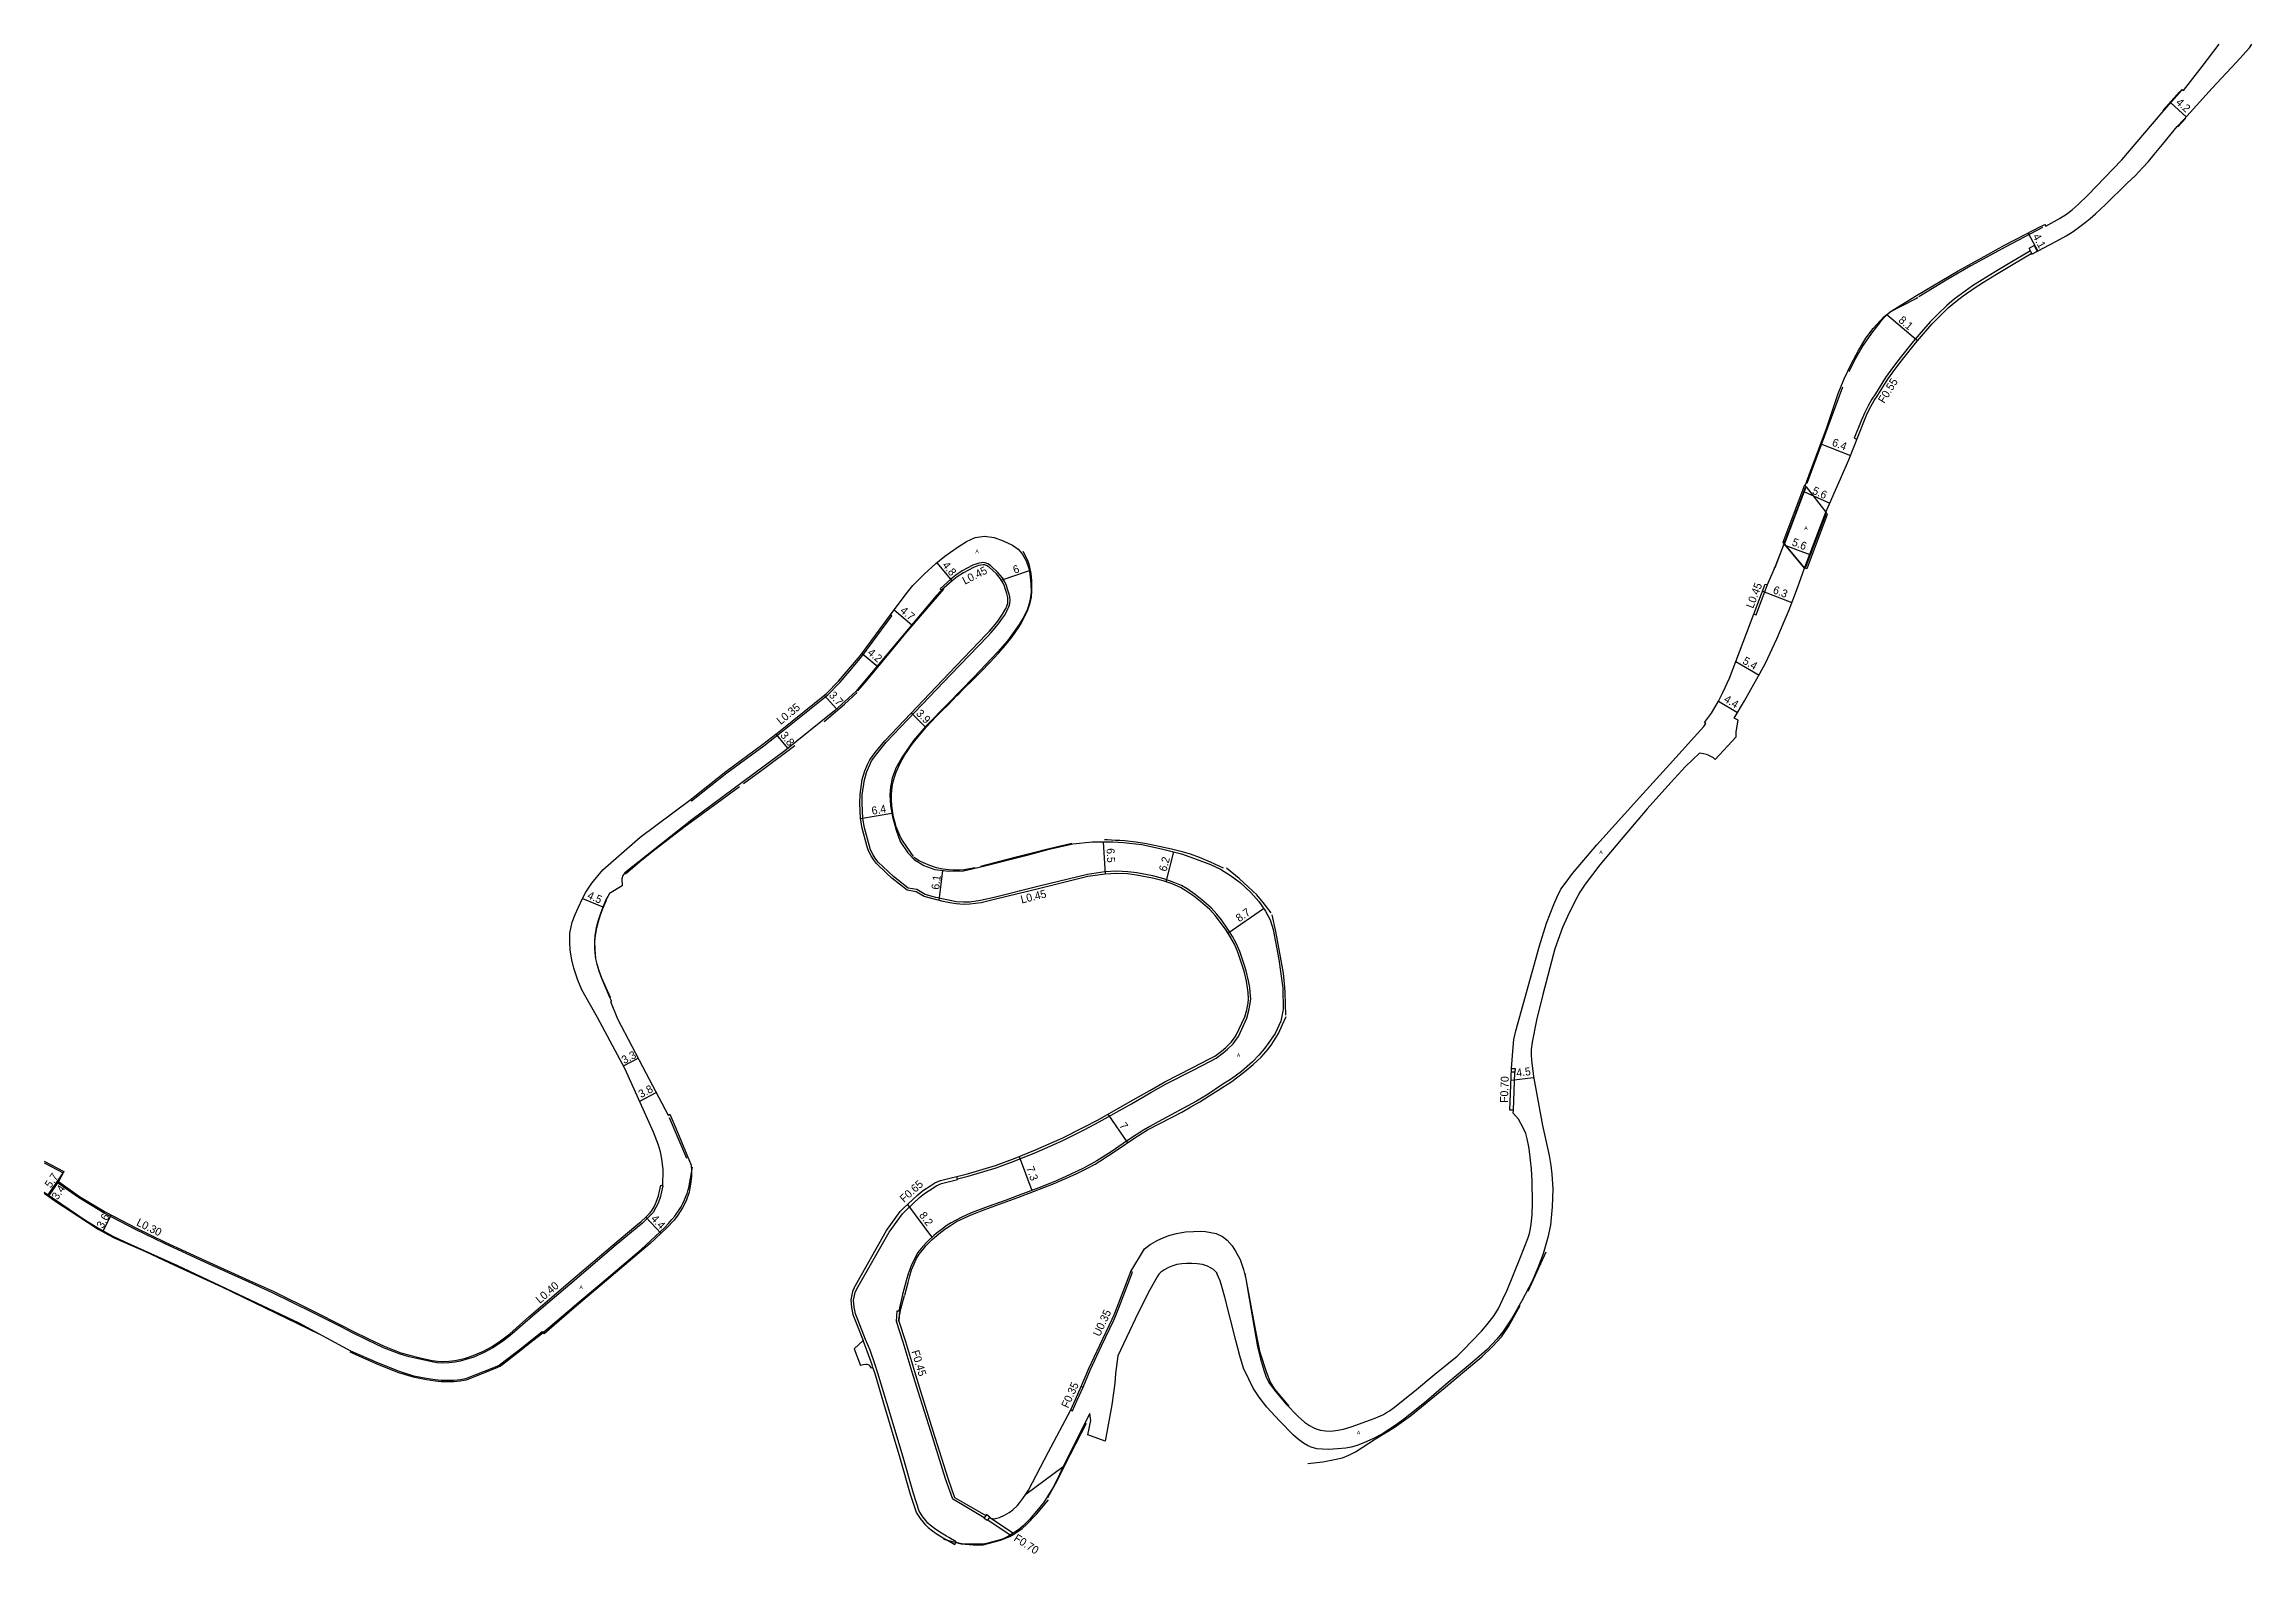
# Model space of a CAD drawing. Header units: metres. Extents: x -28000 to -24000, y -111000 to -108000.
# Drawn here: x -27200 to -26756.3, y -108303.4 to -108000 of the extents above; entities that cross this region are included whole.
import ezdxf

# ---------------------------------------------------------------- set-up
doc = ezdxf.new("R2010")
doc.units = ezdxf.units.M
doc.header["$LTSCALE"] = 2.5
for name, color, linetype in [('側溝・桝', 7, 'Continuous'), ('幅員', 7, 'Continuous'), ('歩道・分離帯・安全施設', 7, 'Continuous'), ('舗装', 7, 'Continuous'), ('道路', 7, 'Continuous')]:
    doc.layers.add(name, color=color, linetype=linetype)
doc.styles.get("Standard").update_dxf_attribs({"font": ''})
doc.styles.add('YOKO_DECO', font='')
doc.styles.get('Standard').set_extended_font_data('@MS PGothic')
doc.styles.get('YOKO_DECO').set_extended_font_data('MS PGothic')

msp = doc.modelspace()

# ---------------------------------------------------------------- texts
at = {"layer": '側溝・桝'}
for s, rotation, p in [('F0.55', 58, (-26830.17, -108072.32)), ('L0.45', 27, (-27014.95, -108108.66)), ('L0.45', 69, (-26856.52, -108113.52)), ('L0.35', 39, (-27051.97, -108136.86)), ('L0.45', 14, (-27003.52, -108172.72)), ('F0.70', 88, (-26905.8, -108212.8)), ('F0.65', 42, (-27027.16, -108232.92)), ('L0.30', 334, (-27181.59, -108237.35)), ('L0.40', 41, (-27100.36, -108253.21)), ('U0.35', 65, (-26987.83, -108259.87)), ('F0.45', 287, (-27025.72, -108262.75)), ('F0.35', 66, (-26994.18, -108274.26)), ('F0.70', 327, (-27005.25, -108300.67))]:
    msp.add_text(s, height=1.6, rotation=rotation, dxfattribs=at).set_placement(p)
at = {"layer": '幅員'}
for s, rotation, p in [('4.2', 318, (-26771.67, -108011.89)), ('4.1', 298, (-26800.37, -108038.62)), ('8.1', 320, (-26827.43, -108055.71)), ('6.4', 339, (-26840.79, -108080.65)), ('5.6', 336, (-26844.78, -108090.29)), ('5.6', 339, (-26848.85, -108100.69)), ('4.8', 309, (-27019.58, -108104.77)), ('6', 19, (-27004.95, -108106.47)), ('6.3', 339, (-26852.67, -108110.3)), ('4.7', 320, (-27028.09, -108114.09)), ('4.2', 320, (-27034.64, -108122.51)), ('5.4', 330, (-26858.77, -108124.39)), ('3.7', 312, (-27042.37, -108130.94)), ('4.4', 329, (-26862.54, -108132.06)), ('3.9', 315, (-27024.88, -108134.64)), ('3.8', 309, (-27052.14, -108138.96)), ('6.4', 10, (-27033.54, -108154.89)), ('6.5', 273, (-26986.48, -108161.64)), ('6.2', 75, (-26974.45, -108166.4)), ('4.5', 337, (-27090.97, -108171.64)), ('6.1', 83, (-27020.12, -108169.99)), ('8.7', 35, (-26959.79, -108176.51)), ('3.3', 28, (-27083.41, -108205)), ('4.5', 7, (-26904.01, -108207.54)), ('3.8', 28, (-27080.03, -108211.85)), ('7', 304, (-26983.99, -108217.36)), ('5.7', 55.7337, (-27198.69, -108230.02)), ('7.3', 290, (-27002.65, -108225.86)), ('3.4', 55.7337, (-27197.31, -108232.4)), ('3.6', 62, (-27188.18, -108238.15)), ('4.4', 313, (-27078.15, -108236.17)), ('8.2', 307, (-27024.24, -108235.39))]:
    msp.add_text(s, height=1.6, rotation=rotation, dxfattribs=at).set_placement(p)
at = {"layer": '舗装', "style": 'YOKO_DECO'}
for p in [(-26846.24, -108097.64, 273.98), (-27012.83, -108102.31, 326.07), (-26887.44, -108162.79, 280.31), (-26960.28, -108203.59, 314.11), (-27092.41, -108250.21, 341.37), (-26936.17, -108279.43, 290.93)]:
    msp.add_text('A', height=0.75, dxfattribs=at).set_placement(p)

# ---------------------------------------------------------------- linework, layer by layer
at = {"layer": '側溝・桝'}
for points in [[(-26800.78, -108041.54), (-26804.87, -108043.97), (-26807.86, -108045.78), (-26810.5, -108047.38), (-26812.41, -108048.6), (-26814.65, -108050.17), (-26816.13, -108051.26), (-26817.59, -108052.51), (-26819.38, -108054.26), (-26820.9, -108055.83), (-26822.71, -108057.86), (-26824.32, -108059.76), (-26826.93, -108063.01), (-26828.29, -108064.76), (-26829.88, -108067.02), (-26831.91, -108070.25), (-26832.63, -108071.35), (-26833.32, -108072.58), (-26834.06, -108074.03), (-26834.8, -108075.72), (-26836.18, -108079.22), (-26835.67, -108079.42)], [(-27016.44, -108228.05), (-27014.29, -108227.51), (-27008.63, -108225.82), (-27004.67, -108224.37), (-27000.57, -108222.68), (-26997.23, -108221.21), (-26995.15, -108220.3), (-26990.82, -108218.11), (-26987.93, -108216.6), (-26981.48, -108212.94), (-26977.55, -108210.7), (-26974.5, -108208.98), (-26969.04, -108206.18), (-26965.57, -108204.39), (-26964.42, -108203.78), (-26963.06, -108202.74), (-26962.15, -108201.99), (-26961.04, -108200.91), (-26960.34, -108199.97), (-26959.98, -108199.44), (-26958.28, -108195.75), (-26957.84, -108194.21), (-26957.59, -108192.83), (-26957.5, -108191.88), (-26957.59, -108190.58), (-26957.7, -108189.61), (-26957.91, -108188.23), (-26958.38, -108186.21), (-26958.66, -108185.39), (-26959.65, -108182.36), (-26960.39, -108180.69), (-26961.14, -108179.35), (-26962.08, -108177.84), (-26963.39, -108176), (-26964.32, -108174.86), (-26965.44, -108173.58), (-26967.3, -108171.98), (-26968.67, -108170.88), (-26970.27, -108169.79), (-26971.43, -108169.11), (-26973.08, -108168.39), (-26974.96, -108167.72), (-26977.17, -108167.17), (-26980.39, -108166.56), (-26982.19, -108166.33), (-26984.49, -108166.23), (-26986.79, -108166.36), (-26990.28, -108166.86), (-26999.99, -108169.25), (-27009.09, -108171.48), (-27011.78, -108172.13), (-27013.97, -108172.44), (-27015.22, -108172.47), (-27016.6, -108172.36), (-27017.93, -108172.14), (-27019.25, -108171.86), (-27020.77, -108171.51), (-27022.93, -108170.9), (-27024.59, -108169.93), (-27026.36, -108169.61), (-27029.31, -108167.3), (-27030.37, -108166.3), (-27032.37, -108164.39), (-27032.97, -108163.6), (-27033.39, -108162.93), (-27033.88, -108161.95), (-27034.13, -108161.2), (-27035.15, -108157.47), (-27035.47, -108155.6), (-27035.62, -108152.52), (-27035.59, -108150.86), (-27035.15, -108147.87), (-27034.67, -108146.17), (-27034.05, -108144.82), (-27033.68, -108144.05), (-27032.65, -108142.62), (-27030.73, -108140.28), (-27017.79, -108126.7), (-27010.35, -108118.97), (-27009.68, -108118.25), (-27008.87, -108117.32), (-27007.99, -108116.22), (-27007.56, -108115.62), (-27007, -108114.8), (-27006.51, -108113.98), (-27006.28, -108113.51), (-27006.15, -108113.22), (-27006.03, -108112.9), (-27005.9, -108112.45), (-27005.85, -108111.74), (-27005.9, -108111.11), (-27006.11, -108110.31), (-27006.35, -108109.51), (-27006.59, -108108.77), (-27006.88, -108108.09), (-27007.4, -108107.24), (-27008.29, -108106.16), (-27009.79, -108104.77), (-27010.31, -108104.42), (-27010.84, -108104.24), (-27011.29, -108104.19), (-27012.31, -108104.39), (-27013.34, -108104.74), (-27015.47, -108105.85), (-27016.73, -108106.7), (-27017.76, -108107.54), (-27019.93, -108109.44), (-27019.62, -108109.75)], [(-26856.33, -108114.53), (-26855.92, -108114.68), (-26853.61, -108108.59)], [(-27070.09, -108151.82), (-27069.87, -108152.1), (-27062.78, -108146.48), (-27055.32, -108140.99), (-27051.85, -108138.29), (-27042.5, -108130.76), (-27040.03, -108128.24), (-27038.05, -108125.94), (-27035.63, -108123.06), (-27029.6, -108114.9), (-27029.89, -108114.68)], [(-26904.67, -108214.24), (-26904.39, -108206.62)], [(-27200, -108224.81), (-27196.16, -108226.81)], [(-27075.67, -108229.43), (-27075.91, -108230.64), (-27076.15, -108231.6), (-27076.59, -108232.91), (-27077.04, -108233.84), (-27077.62, -108234.78), (-27078.03, -108235.26), (-27078.78, -108236.05), (-27079.76, -108236.95), (-27080.8, -108237.81), (-27085.43, -108241.67), (-27093.02, -108248.12), (-27102.33, -108256.07), (-27106.42, -108259.58), (-27108.07, -108260.85), (-27109.79, -108262.01), (-27111.56, -108262.96), (-27113.63, -108263.87), (-27115.23, -108264.39), (-27116.39, -108264.67), (-27117.42, -108264.86), (-27118.62, -108265.02), (-27119.95, -108265.08), (-27120.98, -108265.02), (-27122.09, -108264.84), (-27124.5, -108264.3), (-27126.61, -108263.8), (-27128.44, -108263.28), (-27131.8, -108261.98), (-27134.98, -108260.5), (-27138.28, -108258.84), (-27140.33, -108257.82), (-27145.91, -108255), (-27154.13, -108250.93), (-27158.92, -108248.76), (-27167.69, -108244.79), (-27175.81, -108241.04), (-27181.62, -108238.25), (-27187.92, -108234.97), (-27193.08, -108231.82), (-27197.29, -108228.86), (-27197.11, -108228.59)], [(-27016.73, -108301.12), (-27016.67, -108301.01), (-27018.14, -108300.13), (-27018.66, -108299.86), (-27019.97, -108299.06), (-27021.08, -108298.33), (-27021.89, -108297.68), (-27022.36, -108297.24), (-27022.82, -108296.71), (-27023.39, -108295.97), (-27024.16, -108294.85), (-27025.3, -108291.3), (-27027.38, -108284), (-27030.65, -108273.04), (-27032.42, -108267.09), (-27033.03, -108265.24), (-27033.99, -108262.48), (-27034.91, -108260.33), (-27036.4, -108256.49), (-27036.91, -108255.17), (-27037.2, -108253.81), (-27037.33, -108252.41), (-27036.99, -108250.87), (-27036.69, -108250.15), (-27030.13, -108238.77), (-27027.45, -108235.06), (-27026.82, -108234.39), (-27024.05, -108231.83), (-27023.04, -108231.02), (-27021.41, -108229.91), (-27020.69, -108229.44), (-27019.66, -108229.01), (-27016.41, -108228.2), (-27016.56, -108227.57)], [(-26991.54, -108269.79), (-26991.2, -108269.95), (-26991.19, -108269.94), (-26990.23, -108267.61), (-26989.74, -108266.49), (-26987.47, -108261.61), (-26985.02, -108256.43), (-26984.61, -108255.51), (-26983.99, -108254), (-26981.23, -108246.83), (-26981.58, -108246.7)], [(-27011.04, -108296.21), (-27015.4, -108293.54), (-27017.39, -108292.42), (-27018.81, -108288.35), (-27021.81, -108278.84), (-27024.32, -108270.82), (-27025.52, -108266.87), (-27027.34, -108260.85), (-27028.67, -108256.72), (-27028.56, -108254.55), (-27028.22, -108254.57)], [(-27033.42, -108265.97), (-27033.6, -108265.44), (-27034.55, -108262.68), (-27035.41, -108260.53)], [(-26993.65, -108274.49), (-26993.32, -108274.67), (-26992.35, -108272.56), (-26991.2, -108269.95)], [(-27005.82, -108299.64), (-27010.33, -108296.65), (-27010.37, -108296.63)], [(-27009.74, -108296.22), (-27005.18, -108299.24)]]:
    msp.add_lwpolyline(points, dxfattribs=at)
for points in [[(-26800.04, -108040.48), (-26799.41, -108041.66), (-26800.43, -108042.2), (-26801.06, -108041.02)], [(-26904.36, -108205.87), (-26904.39, -108206.62), (-26905.09, -108206.59), (-26905.06, -108205.85)], [(-27010.56, -108295.52), (-27009.91, -108295.96), (-27010.43, -108296.72), (-27011.08, -108296.28)]]:
    msp.add_lwpolyline(points, close=True, dxfattribs=at)
at = {"layer": '幅員'}
for points in [[(-26772.55, -108011.76), (-26769.45, -108014.6)], [(-26801.26, -108037.96), (-26799.32, -108041.61)], [(-26829.64, -108054.36), (-26823.45, -108059.59)], [(-26842.89, -108080.31), (-26836.94, -108082.65)], [(-26846.22, -108089.98), (-26841.12, -108092.23)], [(-27020.55, -108104.22), (-27017.52, -108107.91)], [(-26850.34, -108100.62), (-26845.14, -108102.58)], [(-27007.63, -108107.7), (-27001.95, -108105.8)], [(-26854.6, -108109.97), (-26848.73, -108112.22)], [(-27029.15, -108113.68), (-27025.59, -108116.68)], [(-27035.62, -108122.44), (-27032.37, -108125.13)], [(-26859.96, -108124.1), (-26855.31, -108126.8)], [(-27043.22, -108130.87), (-27040.74, -108133.62)], [(-27025.73, -108134.4), (-27022.96, -108137.17)], [(-26863.47, -108132.07), (-26859.68, -108134.33)], [(-27052.92, -108138.66), (-27050.56, -108141.58)], [(-27035.91, -108155.64), (-27029.62, -108154.55)], [(-26987.16, -108160.34), (-26986.78, -108166.8)], [(-26974.51, -108168.35), (-26972.93, -108162.35)], [(-27020.11, -108172.11), (-27019.35, -108166.08)], [(-27091.82, -108171.7), (-27087.69, -108173.4)], [(-26962.08, -108178.67), (-26954.91, -108173.69)], [(-27083.53, -108205.33), (-27080.61, -108203.79)], [(-27080.3, -108212.47), (-27076.96, -108210.7)], [(-26905.15, -108208.24), (-26900.64, -108207.68)], [(-26986.19, -108215.05), (-26982.28, -108220.83)], [(-27004.02, -108223.57), (-27001.51, -108230.39)], [(-27196.02, -108226.56), (-27199.23, -108231.27)], [(-27197.11, -108228.59), (-27199.03, -108231.4)], [(-27026.5, -108233.21), (-27021.62, -108239.71)], [(-27188.15, -108238.49), (-27186.51, -108235.34)], [(-27079.06, -108235.76), (-27076.02, -108239)]]:
    msp.add_lwpolyline(points, dxfattribs=at)
at = {"layer": '歩道・分離帯・安全施設'}
for points in [[(-26770.83, -108009.6), (-26774.14, -108013.35)], [(-26771.12, -108016.64), (-26769.57, -108014.89)], [(-26798.36, -108036.84), (-26805.75, -108040.74), (-26812.75, -108044.54), (-26817.4, -108047.23), (-26823.23, -108050.77)], [(-26823.49, -108050.86), (-26823.58, -108051.03), (-26823.69, -108051.15), (-26826.97, -108052.81), (-26828.89, -108053.79), (-26830, -108054.71), (-26830.86, -108055.65), (-26832.74, -108058.09), (-26834.41, -108060.51), (-26835.95, -108063.2), (-26837.31, -108065.86)], [(-26838.52, -108068.94), (-26841.48, -108076.89), (-26845.69, -108088.33)], [(-26846.03, -108089.16), (-26850.13, -108099.97), (-26850.23, -108100.12), (-26850.4, -108100.25)], [(-26845.99, -108105.24), (-26841.93, -108094.5)], [(-27025.28, -108163.26), (-27027.36, -108160.28), (-27027.82, -108159.51), (-27028.74, -108157.28), (-27029.12, -108156.04), (-27029.28, -108155.35), (-27029.51, -108154.03), (-27029.64, -108153), (-27029.72, -108151.9), (-27029.7, -108150.94), (-27029.6, -108149.84), (-27029.5, -108148.89), (-27029.29, -108147.99), (-27029.05, -108147.09), (-27028.75, -108146.3), (-27028.42, -108145.55), (-27028, -108144.63), (-27027.54, -108143.74), (-27026.99, -108142.84), (-27026.42, -108141.96), (-27025.86, -108141.15), (-27025.27, -108140.38), (-27024.42, -108139.28), (-27022.63, -108137.23), (-27020.7, -108135.16), (-27019.57, -108133.99), (-27018.36, -108132.87), (-27016.54, -108130.93), (-27016.17, -108130.57), (-27015.15, -108129.53), (-27013.39, -108127.8), (-27011.64, -108126.06), (-27009.91, -108124.25), (-27008.2, -108122.43), (-27006.86, -108120.87), (-27005.47, -108119.14), (-27004.07, -108117.16), (-27003.54, -108116.28), (-27002.26, -108113.7), (-27001.79, -108112.25), (-27001.58, -108111.15), (-27001.49, -108109.95), (-27001.49, -108107.86), (-27001.62, -108106.39), (-27001.93, -108104.8), (-27002.27, -108103.79), (-27003.26, -108101.97)], [(-26850.47, -108100.61), (-26850.45, -108100.86), (-26852.16, -108105.23), (-26852.41, -108105.38)], [(-27036.43, -108129.97), (-27034.7, -108127.95), (-27029.92, -108122.16), (-27026.8, -108118.37), (-27019.19, -108109.52)], [(-27043.23, -108136.16), (-27039.14, -108132.66), (-27036.57, -108130.3)], [(-27059.41, -108148.56), (-27055.5, -108145.71), (-27049.12, -108140.93)], [(-27083.14, -108166.76), (-27080.28, -108164.29), (-27077.87, -108162.34), (-27071.43, -108157.36), (-27060.26, -108149.21)], [(-26993.47, -108160.62), (-26997.98, -108161.72), (-27001.45, -108162.57), (-27004.93, -108163.47), (-27011.8, -108165.26)], [(-26962.94, -108165.6), (-26965.58, -108164.38), (-26967.78, -108163.45), (-26969.59, -108162.82), (-26971.03, -108162.4), (-26973.41, -108161.79), (-26975.9, -108161.25), (-26978.41, -108160.74), (-26980.49, -108160.4), (-26982.89, -108160.13), (-26983.77, -108160.07), (-26984.65, -108160.02), (-26985.46, -108159.99), (-26986.25, -108159.94), (-26986.85, -108159.92)], [(-27012.85, -108165.53), (-27014.01, -108165.77), (-27015.07, -108165.94), (-27015.97, -108166.02), (-27017.32, -108166.03), (-27018.18, -108165.97), (-27019.35, -108165.82), (-27020.67, -108165.52), (-27021.99, -108165.1), (-27023.25, -108164.57), (-27024.11, -108164.13), (-27025.17, -108163.44)], [(-26953.41, -108174.61), (-26954.97, -108172.53), (-26956.29, -108171), (-26957.99, -108169.33), (-26959.8, -108167.7), (-26962.38, -108165.6)], [(-27086.18, -108191.62), (-27087.88, -108187.69), (-27088.44, -108186.23), (-27088.84, -108184.88), (-27089.09, -108183.81), (-27089.27, -108181.88), (-27089.29, -108180.27), (-27089.19, -108179.16), (-27088.91, -108177.61), (-27088.61, -108176.34), (-27088.18, -108174.96), (-27087.69, -108173.7), (-27086.99, -108172.01)], [(-26950.43, -108195.12), (-26950.56, -108190.62), (-26950.61, -108189.57), (-26950.93, -108186.73), (-26951.61, -108182.72), (-26952.44, -108178.33), (-26953.15, -108174.96)], [(-27026.98, -108251.42), (-27026.37, -108248.86), (-27026.01, -108247.51), (-27025.64, -108246.34), (-27025.16, -108245.11), (-27024.64, -108244.06), (-27024.1, -108243.16), (-27023.44, -108242.35), (-27022.78, -108241.53), (-27022.13, -108240.85), (-27021.52, -108240.23), (-27020.19, -108239.07), (-27018.97, -108238.15), (-27017.85, -108237.4), (-27016.61, -108236.65), (-27015.15, -108235.93), (-27013.68, -108235.29), (-27010.91, -108234.21), (-27008.7, -108233.41), (-27006.5, -108232.63), (-27004.31, -108231.82), (-27001.14, -108230.59), (-26999.08, -108229.77), (-26997.03, -108228.97), (-26994.83, -108228.07), (-26992.55, -108227.01), (-26990.59, -108226.04), (-26988.74, -108225.07), (-26987.81, -108224.5), (-26984.33, -108222.22), (-26980.79, -108219.82), (-26978.24, -108218.17), (-26973.41, -108215.72), (-26971.37, -108214.64), (-26969.55, -108213.59), (-26967.72, -108212.55), (-26965.87, -108211.39), (-26964.03, -108210.24), (-26961.32, -108208.48), (-26960.33, -108207.74), (-26958.65, -108206.49), (-26957, -108205.1), (-26955.41, -108203.58), (-26953.99, -108201.96), (-26953.24, -108200.96), (-26951.94, -108198.86), (-26951.08, -108197.05), (-26950.4, -108195.43)], [(-27070.84, -108223.94), (-27074.28, -108215.8)], [(-27138.53, -108262.84), (-27132.98, -108265.3), (-27128.75, -108266.95), (-27125.81, -108267.87), (-27123.18, -108268.4), (-27121.43, -108268.66), (-27120.83, -108268.72), (-27120.21, -108268.8), (-27117.68, -108268.76), (-27116.29, -108268.63), (-27115.6, -108268.52), (-27115.14, -108268.42), (-27111.4, -108266.99), (-27108.83, -108265.93), (-27108.41, -108265.73), (-27108.06, -108265.47), (-27104.11, -108262.42), (-27101.76, -108260.55), (-27100.38, -108259.46), (-27098.28, -108257.7), (-27092.04, -108252.43), (-27087.9, -108248.95), (-27080.03, -108242.26), (-27075.23, -108237.82), (-27074.54, -108237.03), (-27073.85, -108236.24), (-27073.25, -108235.52), (-27072.82, -108234.92), (-27072.4, -108234.29), (-27072, -108233.68), (-27071.64, -108233.03), (-27071.27, -108232.26), (-27071, -108231.62), (-27070.74, -108230.98), (-27070.61, -108230.44), (-27070.44, -108229.85), (-27069.68, -108225.72)], [(-27200, -108230.93), (-27197.62, -108232.57), (-27193.25, -108235.51), (-27189.12, -108238.15), (-27187.2, -108239.23), (-27185.81, -108239.96), (-27179.65, -108242.63), (-27175.92, -108244.38), (-27172.03, -108246.18), (-27164.28, -108249.76), (-27144.77, -108259.22)], [(-26901.72, -108250.61), (-26898.11, -108242.69)], [(-26949.74, -108273.72), (-26952.63, -108270.32), (-26953.5, -108268.94), (-26954.27, -108267.04), (-26955.56, -108262.98), (-26956.55, -108258.27), (-26958.59, -108247.08)], [(-27028.29, -108256.64), (-27027.79, -108254.19), (-27027.05, -108251.47)], [(-26945.98, -108285.23), (-26943, -108284.94), (-26940.67, -108284.48), (-26939.07, -108284.12), (-26937.76, -108283.59), (-26936.41, -108282.89), (-26932.39, -108280.29), (-26928.63, -108278.04), (-26925.4, -108275.66), (-26918.34, -108269.95), (-26914.51, -108266.72), (-26911.05, -108263.8), (-26908.85, -108261.71), (-26907.12, -108259.77), (-26905.66, -108257.71), (-26903.31, -108253.52)], [(-26994.78, -108285.43), (-26990.5, -108277.15)], [(-26994.78, -108285.43), (-26996.82, -108289.39), (-26998.32, -108292.13)], [(-27019.23, -108300.45), (-27015.69, -108301.41), (-27013.27, -108301.63), (-27011.29, -108301.6), (-27007.78, -108300.7), (-27005.91, -108299.91), (-27005.1, -108299.45), (-27004.11, -108298.81), (-27003.45, -108298.29), (-27002.58, -108297.49), (-27001.9, -108296.87), (-27001.28, -108296.21), (-27000.54, -108295.42), (-26999.45, -108294.16), (-26998.16, -108292.59)]]:
    msp.add_lwpolyline(points, dxfattribs=at)
at = {"layer": '舗装'}
for points in [[(-26845.85, -108089), (-26841.93, -108094.06)], [(-26850.19, -108100.5), (-26846.17, -108105.31)]]:
    msp.add_lwpolyline(points, dxfattribs=at)
at = {"layer": '道路'}
for points in [[(-26859.94, -108139.24), (-26859.91, -108138.3), (-26859.79, -108137.42), (-26859.49, -108135.87), (-26860.33, -108135.43), (-26858.28, -108131.99), (-26856.97, -108129.67), (-26855.14, -108126.51), (-26854.05, -108124.38), (-26851.76, -108119.5), (-26850.28, -108116.05), (-26849.3, -108113.72), (-26847.61, -108109.29), (-26846.17, -108105.31), (-26841.93, -108094.06), (-26837.29, -108083.55), (-26834.29, -108075.93), (-26833.56, -108074.26), (-26832.84, -108072.84), (-26832.16, -108071.63), (-26831.45, -108070.55), (-26829.42, -108067.33), (-26827.85, -108065.09), (-26826.5, -108063.35), (-26823.9, -108060.11), (-26822.29, -108058.22), (-26820.5, -108056.21), (-26818.99, -108054.65), (-26817.22, -108052.92), (-26815.79, -108051.69), (-26814.32, -108050.61), (-26812.11, -108049.05), (-26810.21, -108047.84), (-26807.58, -108046.25), (-26804.59, -108044.44), (-26800.6, -108042.07), (-26800.49, -108042.24), (-26795.66, -108039.67), (-26793.61, -108038.52), (-26792.21, -108037.63), (-26790.83, -108036.67), (-26789.8, -108035.87), (-26788.79, -108035.02), (-26787.71, -108034.09), (-26785.69, -108032.22), (-26781.32, -108027.93), (-26779.75, -108026.44), (-26778.22, -108024.85), (-26777.06, -108023.6), (-26775.92, -108022.21), (-26774.23, -108020.14), (-26771.26, -108016.53), (-26769.93, -108015.12), (-26764.22, -108008.87), (-26761.46, -108005.85), (-26759.39, -108003.61), (-26756.76, -108000.76), (-26756.27, -108000)], [(-26797.68, -108036.6), (-26794.91, -108035.07), (-26793.5, -108034.17), (-26792.36, -108033.3), (-26791.16, -108032.23), (-26789.27, -108030.38), (-26782.39, -108023.26), (-26776.26, -108015.98), (-26773.91, -108013.3), (-26770.8, -108009.77), (-26770.27, -108009.1), (-26770.04, -108009.33), (-26766.26, -108004.48), (-26762.85, -108000)], [(-26866.3, -108136.34), (-26865.71, -108135.55), (-26864.9, -108134.45), (-26864.2, -108133.35), (-26863.47, -108132.07), (-26862.62, -108130.31), (-26861.26, -108127.43), (-26859.96, -108124.1), (-26854.06, -108108.56), (-26853.61, -108108.59), (-26852.01, -108104.94), (-26850.26, -108100.42), (-26850.19, -108100.5), (-26845.85, -108089), (-26846.05, -108088.79), (-26845.22, -108086.58), (-26843.55, -108082.06), (-26841.75, -108077.25), (-26839.39, -108070.23), (-26838.23, -108067.27), (-26836.81, -108064.3), (-26835.35, -108061.58), (-26833.83, -108059.12), (-26832.38, -108057.14), (-26830.26, -108054.83), (-26828.75, -108053.68), (-26823.66, -108050.54), (-26815.31, -108045.55), (-26809.37, -108042.26), (-26805.98, -108040.38), (-26801.72, -108038.19), (-26798.74, -108036.67), (-26798.44, -108036.52), (-26797.85, -108036.22), (-26797.68, -108036.6)], [(-27197.11, -108228.59), (-27192.88, -108231.57), (-27187.73, -108234.7), (-27181.45, -108237.98), (-27175.65, -108240.77), (-27167.53, -108244.51), (-27158.77, -108248.49), (-27153.97, -108250.65), (-27145.74, -108254.73), (-27140.16, -108257.54), (-27138.11, -108258.57), (-27134.82, -108260.23), (-27131.65, -108261.7), (-27128.31, -108262.99), (-27126.5, -108263.5), (-27124.41, -108264), (-27122.01, -108264.53), (-27120.93, -108264.72), (-27119.93, -108264.76), (-27118.64, -108264.71), (-27117.46, -108264.56), (-27116.48, -108264.38), (-27115.3, -108264.09), (-27113.74, -108263.58), (-27111.7, -108262.69), (-27109.95, -108261.75), (-27108.26, -108260.6), (-27106.4, -108259.17), (-27102.59, -108255.77), (-27093.28, -108247.82), (-27085.69, -108241.36), (-27081.06, -108237.5), (-27080.03, -108236.65), (-27079.06, -108235.76), (-27078.32, -108234.99), (-27077.94, -108234.54), (-27077.39, -108233.65), (-27076.96, -108232.76), (-27076.54, -108231.49), (-27076.3, -108230.55), (-27076.06, -108229.35), (-27075.67, -108229.43), (-27075.57, -108226.27), (-27075.82, -108224.03), (-27076.11, -108222.61), (-27076.53, -108221.27), (-27077.53, -108218.69), (-27083.19, -108205.98), (-27088.75, -108195.63), (-27090.22, -108193.15), (-27091.9, -108190.03), (-27092.75, -108188.13), (-27093.56, -108185.73), (-27093.97, -108184.02), (-27094.28, -108182.09), (-27094.37, -108180.48), (-27094.32, -108178.65), (-27093.85, -108176.48), (-27093.3, -108174.89), (-27092.7, -108173.58), (-27091.82, -108171.7), (-27091.16, -108170.43), (-27089.95, -108168.62), (-27087.72, -108165.93), (-27080.18, -108159.35), (-27070.23, -108151.93), (-27062.99, -108146.19), (-27055.52, -108140.69), (-27052.06, -108137.99), (-27042.74, -108130.49), (-27040.32, -108128.02), (-27038.32, -108125.7), (-27035.92, -108122.84), (-27029.89, -108114.68), (-27026.77, -108110.48), (-27025.4, -108108.78), (-27024.29, -108107.66), (-27023.1, -108106.54), (-27020.76, -108104.4), (-27018.94, -108102.91), (-27017.8, -108102.07), (-27016.28, -108101.02), (-27014.6, -108099.97), (-27012.86, -108099.14), (-27010.97, -108098.87), (-27009.09, -108099.12), (-27007.22, -108099.79), (-27005.39, -108100.71), (-27004.25, -108101.51), (-27003.43, -108102.44), (-27002.6, -108103.86), (-27002.02, -108105.6), (-27001.79, -108107.03), (-27001.68, -108108.54), (-27001.63, -108110.14), (-27001.89, -108111.95), (-27002.36, -108113.57), (-27003.1, -108115.08), (-27004.04, -108116.67), (-27006.38, -108119.95), (-27008.34, -108122.12), (-27013.12, -108127.24), (-27018.25, -108132.44), (-27022.82, -108137.04), (-27025.3, -108139.98), (-27027.49, -108143.16), (-27028.81, -108145.51), (-27029.56, -108147.55), (-27029.9, -108149.23), (-27030.06, -108150.93), (-27029.88, -108153.05), (-27029.49, -108155.3), (-27028.78, -108157.94), (-27027.93, -108160.26), (-27026.41, -108162.56), (-27025.15, -108163.89), (-27023.22, -108165.05), (-27020.97, -108165.87), (-27018.2, -108166.22), (-27015.22, -108166.16), (-27011.46, -108165.3), (-27002.45, -108162.98), (-26998, -108161.8), (-26993.24, -108160.71), (-26989.27, -108160.33), (-26985.22, -108160.34), (-26983.09, -108160.44), (-26979.4, -108160.84), (-26975.4, -108161.7), (-26971.38, -108162.76), (-26968.97, -108163.57), (-26965.6, -108164.86), (-26963.59, -108165.83), (-26961.55, -108167.06), (-26959.64, -108168.52), (-26957.48, -108170.49), (-26955.85, -108172.34), (-26954.52, -108174.27), (-26953.58, -108176.02), (-26952.96, -108177.92), (-26951.83, -108183.97), (-26951.05, -108189.72), (-26950.96, -108194.01), (-26951.43, -108196.35), (-26952.58, -108198.84)], [(-26958.68, -108195.47), (-26958.27, -108194.11), (-26958.02, -108192.77), (-26957.94, -108191.88), (-26958.02, -108190.62), (-26958.14, -108189.66), (-26958.34, -108188.31), (-26958.8, -108186.34), (-26959.08, -108185.53), (-26960.06, -108182.52), (-26960.78, -108180.89), (-26961.52, -108179.58), (-26962.44, -108178.08), (-26963.74, -108176.26), (-26964.65, -108175.14), (-26965.74, -108173.89), (-26967.58, -108172.31), (-26968.93, -108171.24), (-26970.5, -108170.16), (-26971.63, -108169.5), (-26973.25, -108168.79), (-26975.09, -108168.14), (-26977.26, -108167.6), (-26980.46, -108166.99), (-26982.23, -108166.77), (-26984.49, -108166.66), (-26986.75, -108166.8), (-26990.2, -108167.29), (-26999.88, -108169.67), (-27008.98, -108171.91), (-27011.69, -108172.56), (-27013.92, -108172.87), (-27015.25, -108172.91), (-27016.68, -108172.79), (-27018, -108172.57), (-27019.33, -108172.29), (-27020.88, -108171.94), (-27023.1, -108171.3), (-27024.74, -108170.34), (-27026.55, -108170.02), (-27029.6, -108167.63), (-27030.67, -108166.61), (-27032.69, -108164.68), (-27033.33, -108163.85), (-27033.77, -108163.15), (-27034.29, -108162.12), (-27034.55, -108161.33), (-27035.58, -108157.55), (-27035.91, -108155.64), (-27036.05, -108152.54), (-27036.02, -108150.82), (-27035.58, -108147.78), (-27035.08, -108146.02), (-27034.45, -108144.63), (-27034.06, -108143.83), (-27033, -108142.36), (-27031.06, -108139.99), (-27018.11, -108126.4), (-27010.67, -108118.67), (-27010.01, -108117.96), (-27009.21, -108117.04), (-27008.33, -108115.95), (-27007.91, -108115.37), (-27007.37, -108114.57), (-27006.89, -108113.77), (-27006.67, -108113.33), (-27006.56, -108113.06), (-27006.45, -108112.76), (-27006.33, -108112.37), (-27006.29, -108111.74), (-27006.33, -108111.19), (-27006.51, -108110.42), (-27006.77, -108109.62), (-27007.01, -108108.91), (-27007.27, -108108.3), (-27007.76, -108107.49), (-27008.61, -108106.46), (-27010.07, -108105.11), (-27010.49, -108104.82), (-27010.95, -108104.67), (-27011.27, -108104.64), (-27012.22, -108104.81), (-27013.18, -108105.15), (-27015.25, -108106.23), (-27016.47, -108107.05), (-27017.47, -108107.88), (-27019.62, -108109.75), (-27020.72, -108110.9), (-27030.57, -108122.59), (-27036.85, -108130.11), (-27041.18, -108134.02), (-27051.13, -108142.04), (-27069.85, -108155.88), (-27083.31, -108166.56), (-27083.67, -108167.05), (-27083.88, -108167.72), (-27083.85, -108169.16)], [(-26904.67, -108214.24), (-26905.38, -108214.22), (-26905.06, -108205.85), (-26904.78, -108202.36), (-26904.59, -108200.07), (-26904.2, -108198.29), (-26899.46, -108181.2), (-26898.01, -108176.64), (-26896.58, -108172.88), (-26895.9, -108171.37), (-26895.13, -108169.86), (-26894.08, -108168.4), (-26892.85, -108166.7), (-26887.91, -108160.93), (-26879.3, -108151.36), (-26873.95, -108145.43), (-26868.9, -108139.9), (-26867.73, -108138.62), (-26866.45, -108137.14), (-26865.99, -108136.56), (-26866.3, -108136.34)], [(-26859.94, -108139.24), (-26864.11, -108143.74)], [(-26864.11, -108143.74), (-26864.51, -108143.46), (-26864.86, -108143.24), (-26865.28, -108143.02), (-26865.52, -108142.91), (-26865.9, -108142.79), (-26866.51, -108142.65), (-26867.28, -108142.53), (-26870.13, -108145.19), (-26873.07, -108148.41), (-26877.82, -108153.7), (-26883.02, -108159.85), (-26887.31, -108164.96), (-26890.28, -108168.84), (-26891.33, -108170.44), (-26892.33, -108172.28), (-26893.85, -108175.35), (-26894.81, -108177.53), (-26895.44, -108179.2), (-26896.35, -108181.83), (-26898.78, -108191.03), (-26900.08, -108196.14), (-26900.91, -108200.57), (-26901.11, -108202.08), (-26901.15, -108203.11), (-26901.07, -108204.23), (-26900.67, -108207.5), (-26898.84, -108217.33), (-26897.5, -108223.38), (-26897.18, -108225.39), (-26896.99, -108227.1), (-26896.79, -108230.08), (-26896.92, -108233.69), (-26897.23, -108237.34), (-26897.75, -108239.81), (-26898.69, -108243.12), (-26899.77, -108245.96), (-26900.92, -108248.61), (-26903.01, -108252.58), (-26904.96, -108255.96), (-26905.63, -108257.01), (-26906.81, -108258.81), (-26908, -108260.28), (-26909.97, -108262.32), (-26911.57, -108263.78), (-26913.78, -108265.66), (-26918.2, -108269.32), (-26922.18, -108272.72), (-26924.27, -108274.42), (-26926.8, -108276.39), (-26928.43, -108277.61), (-26931.02, -108279.28), (-26932.96, -108280.33), (-26934.65, -108281.07), (-26936.11, -108281.61), (-26937.27, -108281.97), (-26938.38, -108282.21), (-26940.08, -108282.34), (-26941.8, -108282.43), (-26943.04, -108282.38), (-26944.2, -108282.29), (-26945.33, -108281.95), (-26946.07, -108281.61), (-26946.85, -108281.19), (-26947.86, -108280.43), (-26948.92, -108279.55), (-26951.7, -108276.71), (-26954.23, -108273.95), (-26955.79, -108271.91), (-26956.99, -108270.09), (-26957.9, -108268.31), (-26958.93, -108266.1), (-26959.7, -108263.65), (-26960.51, -108260.52), (-26961.71, -108255.77), (-26962.67, -108251.86), (-26963.28, -108249.71), (-26963.65, -108248.57), (-26964.29, -108247.07), (-26964.21, -108246.99), (-26964.97, -108246.3), (-26965.45, -108245.97), (-26966.18, -108245.61), (-26967.17, -108245.29), (-26968.24, -108245.12), (-26969.36, -108245.05), (-26970.38, -108245.03), (-26971.36, -108245.14), (-26972.33, -108245.29), (-26973.32, -108245.59), (-26974.03, -108245.88), (-26974.98, -108246.42), (-26975.56, -108246.82), (-26975.96, -108247.22), (-26976.32, -108247.76), (-26977.78, -108250.35), (-26980.1, -108254.99), (-26982.43, -108259.95), (-26984.22, -108263.59), (-26984.64, -108267.18), (-26984.8, -108269.13), (-26985.08, -108271.08), (-26985.38, -108273.44), (-26985.66, -108274.92), (-26986.76, -108280.77)], [(-27086.35, -108170.72), (-27086.73, -108171.29), (-27087.1, -108171.96), (-27087.8, -108173.66), (-27088.28, -108174.92), (-27088.72, -108176.31), (-27089.02, -108177.59), (-27089.3, -108179.14), (-27089.4, -108180.27), (-27089.38, -108181.88), (-27089.2, -108183.83), (-27088.95, -108184.91), (-27088.54, -108186.27), (-27087.98, -108187.73), (-27086.28, -108191.66), (-27085.98, -108192.32), (-27086.2, -108192.43), (-27084.77, -108195.91), (-27078.97, -108206.89), (-27074.55, -108215.25)], [(-27083.85, -108169.16), (-27086.35, -108170.72)], [(-26988.16, -108216.17), (-26981.72, -108212.51), (-26977.79, -108210.27), (-26974.74, -108208.55), (-26969.26, -108205.74), (-26965.79, -108203.95), (-26964.68, -108203.37), (-26963.36, -108202.36), (-26962.47, -108201.63), (-26961.41, -108200.59), (-26960.73, -108199.69), (-26960.41, -108199.2), (-26958.68, -108195.47)], [(-26952.58, -108198.84), (-26953.85, -108200.63), (-26954.74, -108201.82), (-26955.85, -108203.19), (-26957.16, -108204.56), (-26959.33, -108206.46), (-26961.34, -108207.92), (-26963.29, -108209.15), (-26966.04, -108211.01), (-26968.38, -108212.41), (-26976.08, -108216.62), (-26977.8, -108217.54), (-26979.04, -108218.28), (-26981.26, -108219.68), (-26983.14, -108220.92), (-26985.52, -108222.6), (-26988.45, -108224.43), (-26990.94, -108225.81), (-26993.89, -108227.26), (-26996.89, -108228.57), (-27000.09, -108229.87), (-27003.28, -108231.04), (-27004.25, -108231.43), (-27006.65, -108232.31), (-27010.26, -108233.58), (-27013.51, -108234.78), (-27014.57, -108235.26), (-27015.8, -108235.86), (-27017.69, -108236.91), (-27018.5, -108237.37), (-27019.42, -108238.07), (-27020.71, -108239.03), (-27021.21, -108239.41), (-27022.36, -108240.59), (-27022.74, -108240.9), (-27023.7, -108242.02), (-27024.4, -108242.86), (-27024.89, -108243.7), (-27025.73, -108245.5), (-27026.33, -108247.15), (-27026.76, -108248.57), (-27027.46, -108251.32), (-27028.22, -108254.57), (-27028.11, -108254.57), (-27028.21, -108256.66), (-27026.9, -108260.72), (-27025.09, -108266.74), (-27023.89, -108270.69), (-27021.38, -108278.7), (-27018.38, -108288.2), (-27017.02, -108292.11), (-27015.17, -108293.15), (-27010.71, -108295.74), (-27010.56, -108295.52), (-27009.91, -108295.96), (-27009.98, -108296.06), (-27009.74, -108296.22), (-27009.07, -108296.39), (-27008.01, -108296.09), (-27007.01, -108295.64), (-27006.02, -108295.08), (-27005.3, -108294.55), (-27004.37, -108293.69), (-27003.88, -108293.1), (-27003.27, -108292.31), (-27002.66, -108291.45)], [(-27074.55, -108215.25), (-27074.23, -108215.08), (-27073.06, -108217.86), (-27069.95, -108225.29)], [(-26944.94, -108278.01), (-26944.2, -108278.33), (-26943.45, -108278.57), (-26942.44, -108278.71), (-26941.37, -108278.73), (-26940, -108278.59), (-26938.82, -108278.37), (-26937.29, -108277.89), (-26932.68, -108276.21), (-26931.41, -108275.68), (-26930.78, -108275.38), (-26930.17, -108275.04), (-26929.62, -108274.7), (-26928.83, -108274.15), (-26924.59, -108270.69), (-26920.46, -108267.32), (-26916.01, -108263.66), (-26914.79, -108262.49), (-26911.14, -108258.67), (-26909.95, -108257.32), (-26908.56, -108255.54), (-26907.7, -108254.08), (-26906.8, -108252.25), (-26905.98, -108250.42), (-26903.28, -108243.78), (-26901.8, -108240.01), (-26901.49, -108239.04), (-26901.26, -108238.06), (-26901.1, -108237.14), (-26900.98, -108235.94), (-26900.95, -108235.22), (-26900.84, -108232.89), (-26900.9, -108228.52), (-26901.05, -108226.07), (-26901.25, -108224.27), (-26901.55, -108221.96), (-26901.7, -108220.96), (-26901.93, -108219.99), (-26902.23, -108218.94), (-26902.7, -108217.8), (-26903.17, -108216.9), (-26903.7, -108216.06), (-26904.74, -108214.82), (-26904.67, -108214.24)], [(-27037.18, -108249.94), (-27030.68, -108238.42), (-27027.95, -108234.64), (-27027.28, -108233.92), (-27024.47, -108231.33), (-27023.43, -108230.49), (-27021.77, -108229.37), (-27020.99, -108228.87), (-27019.86, -108228.4), (-27014.42, -108227.04), (-27008.78, -108225.35), (-27004.85, -108223.91), (-27000.76, -108222.23), (-26997.43, -108220.76), (-26995.36, -108219.85), (-26991.05, -108217.67), (-26988.16, -108216.17)], [(-27200, -108224.48), (-27196.02, -108226.56)], [(-27196.02, -108226.56), (-27197.11, -108228.59)], [(-27069.95, -108225.29), (-27069.9, -108226.28), (-27069.92, -108227.58), (-27070.08, -108229.12), (-27070.39, -108230.7), (-27070.94, -108232.47)], [(-27200, -108230.74), (-27191.65, -108236.43), (-27189.1, -108237.98), (-27186.22, -108239.54), (-27183.94, -108240.61), (-27173.22, -108245.48), (-27148.84, -108257.02), (-27138.42, -108262.59)], [(-27070.94, -108232.47), (-27071.68, -108233.88), (-27072.66, -108235.34), (-27073.39, -108236.36), (-27074.84, -108237.89), (-27078.2, -108241.04), (-27093.46, -108253.96), (-27099.53, -108259.18)], [(-26981.58, -108246.7), (-26978.84, -108242.14)], [(-26978.84, -108242.14), (-26977.68, -108241.24), (-26976.14, -108240.37), (-26975.11, -108239.89), (-26973.96, -108239.44), (-26972.43, -108239.01), (-26970.58, -108238.69), (-26968.97, -108238.61), (-26967.53, -108238.58), (-26966.55, -108238.66), (-26964.43, -108239.06), (-26963.18, -108239.66), (-26962.2, -108240.37), (-26961.23, -108241.48), (-26960.55, -108242.59), (-26959.59, -108244.26), (-26958.92, -108246.3), (-26958.49, -108248.14)], [(-27002.66, -108291.45), (-27002.15, -108290.65), (-26998.11, -108282.92), (-26993.65, -108274.5), (-26992.69, -108272.4), (-26991.54, -108269.79), (-26990.58, -108267.46), (-26990.09, -108266.33), (-26987.81, -108261.45), (-26985.36, -108256.27), (-26984.95, -108255.36), (-26984.34, -108253.86), (-26981.58, -108246.7)], [(-27037.18, -108249.94), (-27037.51, -108250.71), (-27037.87, -108252.38), (-27037.74, -108253.89), (-27037.43, -108255.32), (-27036.9, -108256.68), (-27035.41, -108260.53), (-27037.2, -108262.24)], [(-26958.49, -108248.14), (-26957.83, -108252.13), (-26956.13, -108261.79), (-26955.55, -108264.22), (-26954.88, -108266.53), (-26954.39, -108267.9), (-26953.71, -108269.19), (-26952.74, -108270.55), (-26950.41, -108273.27), (-26947.96, -108275.84), (-26946.66, -108276.97), (-26945.7, -108277.6), (-26944.94, -108278.01)], [(-27138.42, -108262.59), (-27132.88, -108265.05), (-27128.66, -108266.69), (-27125.74, -108267.61), (-27123.13, -108268.14), (-27121.39, -108268.39), (-27120.8, -108268.45), (-27120.2, -108268.53), (-27117.7, -108268.49), (-27116.33, -108268.36), (-27115.65, -108268.25), (-27115.22, -108268.16), (-27111.5, -108266.73), (-27108.94, -108265.69), (-27108.55, -108265.49), (-27108.22, -108265.25), (-27104.28, -108262.2), (-27101.93, -108260.34), (-27100.56, -108259.25), (-27099.9, -108258.71), (-27099.53, -108259.18)], [(-27037.2, -108262.24), (-27035.93, -108265.57)], [(-27022.29, -108298.11), (-27022.79, -108297.65), (-27023.28, -108297.08), (-27023.88, -108296.32), (-27024.7, -108295.11), (-27025.87, -108291.47), (-27027.95, -108284.17), (-27031.22, -108273.21), (-27032.99, -108267.26), (-27033.42, -108265.97), (-27033.68, -108266.09), (-27033.96, -108265.73), (-27034.2, -108265.51), (-27034.57, -108265.38), (-27034.88, -108265.37), (-27035.39, -108265.43), (-27035.93, -108265.57)], [(-26990.2, -108279.51), (-26989.64, -108276.62), (-26989.85, -108275.2), (-26992.49, -108280.48), (-26995.22, -108285.88)], [(-26986.76, -108280.77), (-26990.2, -108279.51)], [(-26995.22, -108285.88), (-26996.36, -108288.33), (-26997.29, -108290.15), (-26999.12, -108293.18), (-27001.98, -108296.53), (-27003.2, -108297.82), (-27004.17, -108298.61), (-27006.17, -108299.85), (-27007.41, -108300.44), (-27009.34, -108301.01), (-27010.62, -108301.35), (-27011.3, -108301.48), (-27013.76, -108301.49), (-27015.55, -108301.39), (-27016.73, -108301.12)], [(-27002.66, -108291.45), (-26995.22, -108285.88)], [(-27002.66, -108291.45), (-26995.22, -108285.88)], [(-27022.29, -108298.11), (-27021.44, -108298.82), (-27020.29, -108299.57), (-27018.95, -108300.38), (-27018.44, -108300.65), (-27016.96, -108301.54), (-27016.73, -108301.12)]]:
    msp.add_lwpolyline(points, dxfattribs=at)
for points in [[(-26850.19, -108100.5), (-26845.85, -108089), (-26846.16, -108088.66), (-26850.51, -108100.15)], [(-26850.19, -108100.5), (-26845.85, -108089), (-26841.93, -108094.06), (-26846.17, -108105.31)], [(-26846.17, -108105.31), (-26841.93, -108094.06), (-26841.62, -108094.51), (-26845.73, -108105.48)]]:
    msp.add_lwpolyline(points, close=True, dxfattribs=at)

msp.set_redraw_order([(e.dxf.handle, doc.entitydb.next_handle()) for e in msp.query("TEXT MTEXT ATTDEF DIMENSION ARC_DIMENSION")])  # texts and dimensions are drawn at this point

doc.saveas('drawing.dxf')
